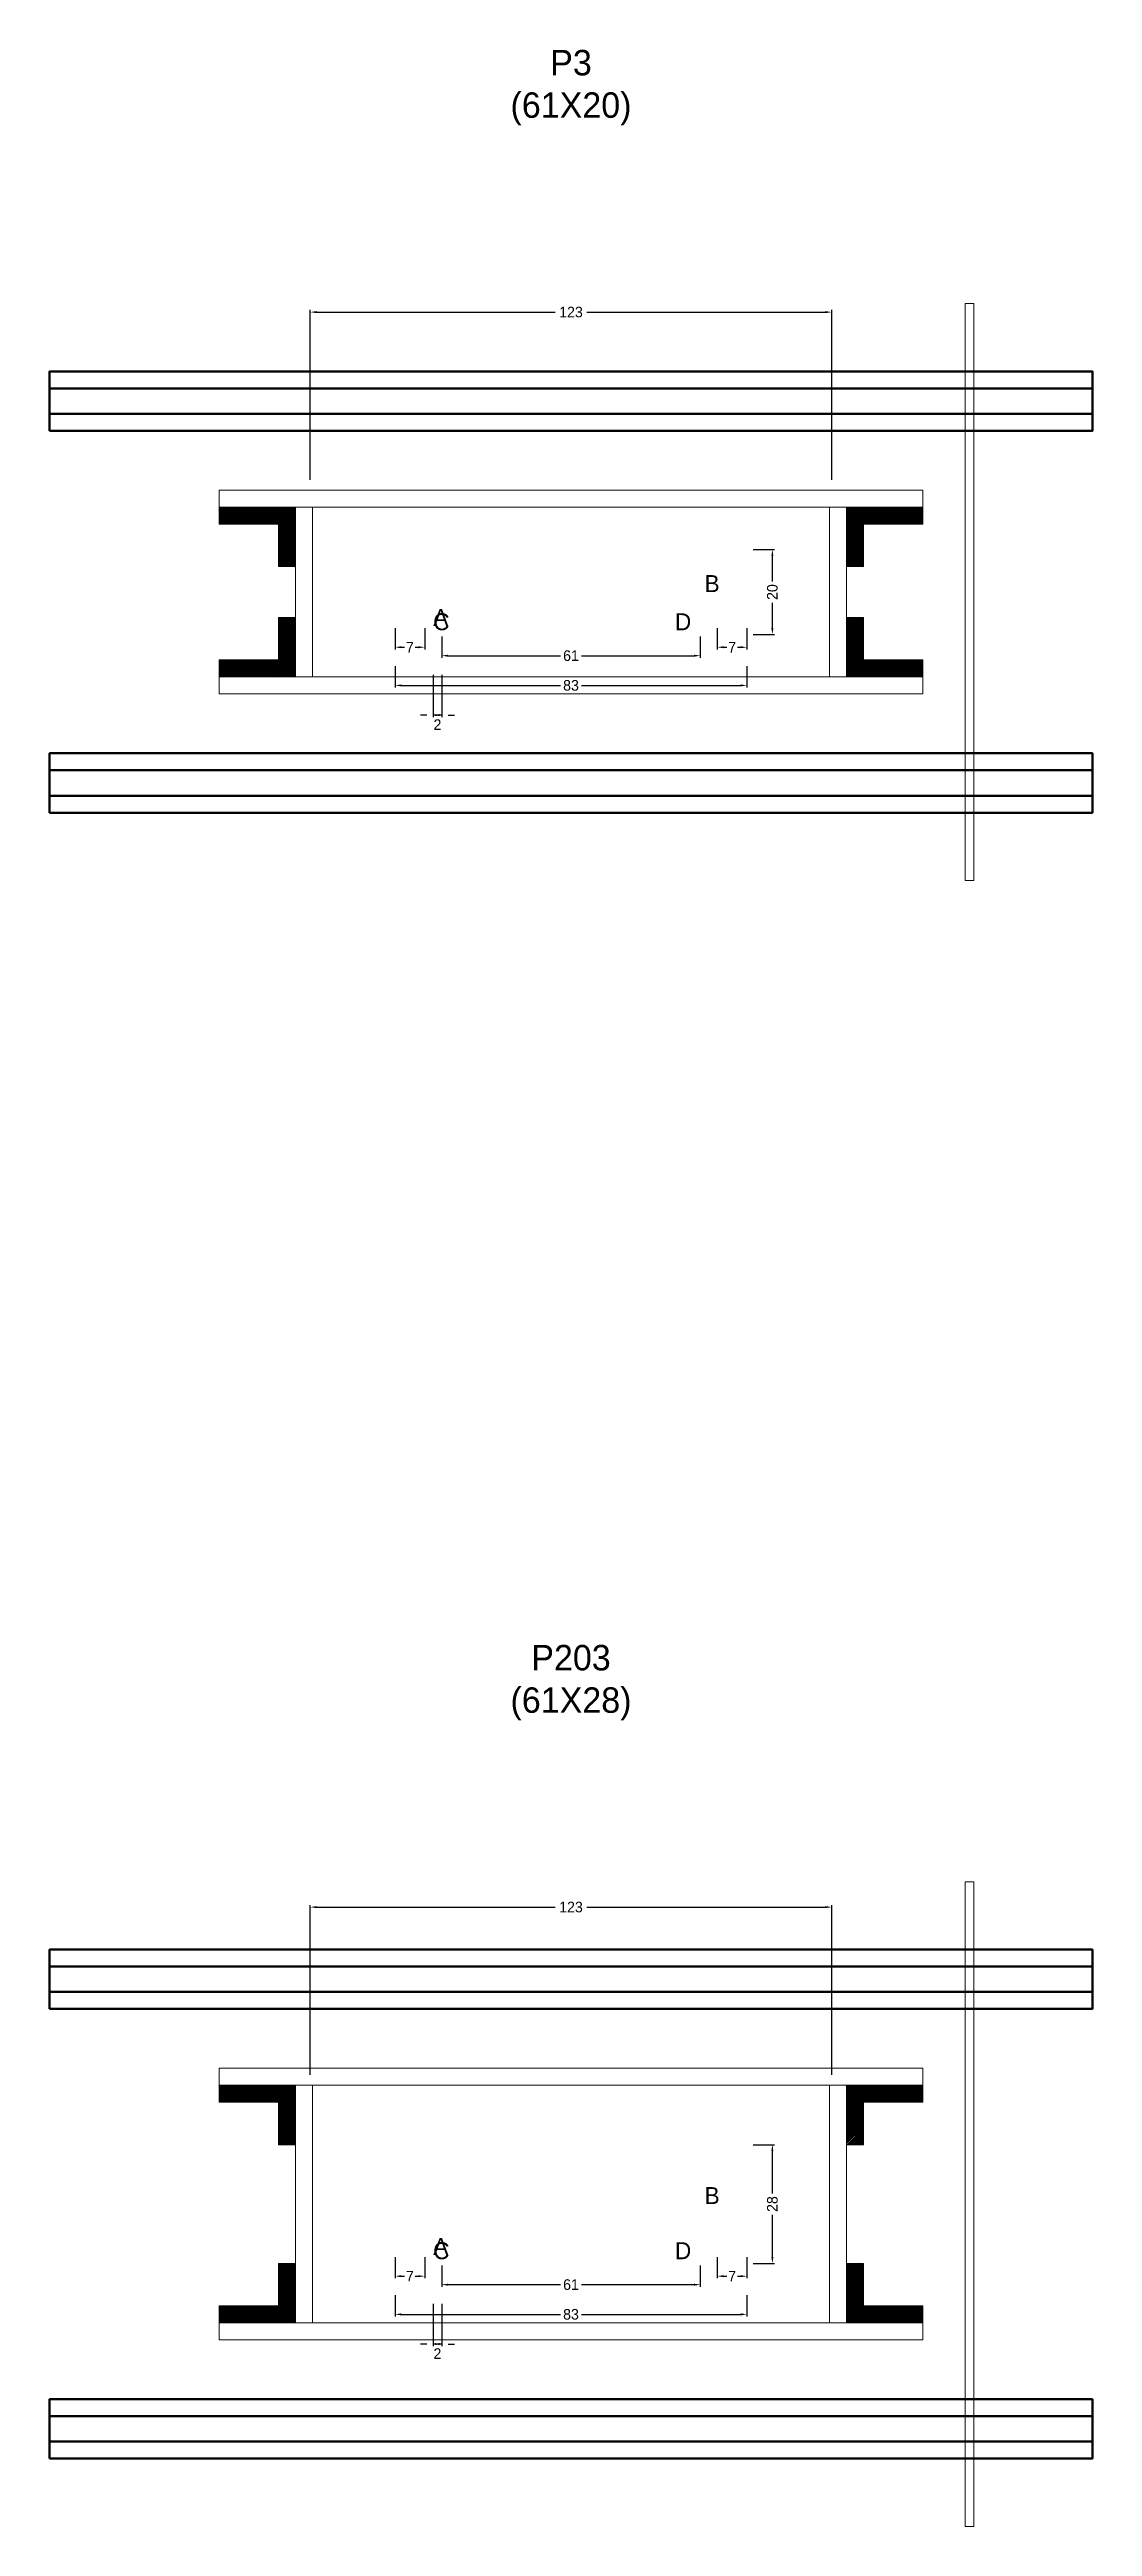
# Model space of a CAD drawing. Header units: centimetres. Extents: x -8500 to 4127, y -3806 to 295.
# Drawn here: x -123 to 123, y -1076 to -492 of the extents above; entities that cross this region are included whole.
import ezdxf

# ---------------------------------------------------------------- set-up
doc = ezdxf.new("R2010")
doc.units = ezdxf.units.CM
for name, color, linetype in [('COTA', 241, 'Continuous'), ('GRAVATA', 224, 'Continuous'), ('Hachura', 251, 'Continuous'), ('NOMENCLATURA', 7, 'Continuous'), ('SARRAFO', 251, 'Continuous')]:
    doc.layers.add(name, color=color, linetype=linetype)
doc.dimstyles.new('cotax2', dxfattribs={"dimtxt": 2.5, "dimasz": 1.5, "dimexe": 0.5, "dimexo": 0.5, "dimgap": 0.5, "dimtad": 1, "dimcen": 2.5, "dimazin": 3, "dimtfac": 1, "dimtmove": 0, "dimatfit": 3})

msp = doc.modelspace()

# ---------------------------------------------------------------- texts
at = {"layer": 'NOMENCLATURA'}
for s, p in [('B', (31.5, -620)), ('A', (-32.5, -628)), ('C', (-32.5, -629)), ('D', (24.5, -629)), ('B', (31.5, -1000)), ('A', (-32.5, -1012)), ('C', (-32.5, -1013)), ('D', (24.5, -1013))]:
    msp.add_text(s, height=4, dxfattribs=at).set_placement(p)
at = {"layer": 'NOMENCLATURA', "char_height": 6, "attachment_point": 8}
for s, insert in [('P3\\P(61X20)', (0, -510)), ('P203\\P(61X28)', (0, -886))]:
    msp.add_mtext(s, dxfattribs=dict(at, insert=insert))

# ---------------------------------------------------------------- blocks, each defined once
blk = doc.blocks.new('_CLOSEDFILLED')
at = {"color": 0, "linetype": 'BYBLOCK'}
blk.add_solid([(-1, 0.16), (0, 0), (-1, -0.16)], dxfattribs=at)
blk = doc.blocks.new('*D92')
for p, q in [((-41.5, -1021.5), (-41.5, -1026.5)), ((41.5, -1021.5), (41.5, -1026.5)), ((-40, -1026), (-2.5, -1026)), ((2.5, -1026), (40, -1026))]:
    blk.add_line(p, q)
at = {"layer": 'Defpoints'}
for p in [(-41.5, -1021), (41.5, -1021), (-41.5, -1026)]:
    blk.add_point(p, dxfattribs=at)
at = {"layer": 'COTA', "xscale": 1.5, "yscale": 1.5, "rotation": 180}
blk.add_blockref('_CLOSEDFILLED', (-41.5, -1026), dxfattribs=at)
at = {"layer": 'COTA', "xscale": 1.5, "yscale": 1.5}
blk.add_blockref('_CLOSEDFILLED', (41.5, -1026), dxfattribs=at)
at = {"layer": 'COTA', "insert": (0, -1026), "char_height": 2.5, "attachment_point": 5}
blk.add_mtext('83', dxfattribs=at)
blk = doc.blocks.new('*D93')
for p, q in [((-30.5, -1014.5), (-30.5, -1019.5)), ((30.5, -1014.5), (30.5, -1019.5)), ((-29, -1019), (-2.5, -1019)), ((2.5, -1019), (29, -1019))]:
    blk.add_line(p, q)
at = {"layer": 'Defpoints'}
for p in [(-30.5, -1014), (30.5, -1014), (-30.5, -1019)]:
    blk.add_point(p, dxfattribs=at)
at = {"layer": 'COTA', "xscale": 1.5, "yscale": 1.5, "rotation": 180}
blk.add_blockref('_CLOSEDFILLED', (-30.5, -1019), dxfattribs=at)
at = {"layer": 'COTA', "xscale": 1.5, "yscale": 1.5}
blk.add_blockref('_CLOSEDFILLED', (30.5, -1019), dxfattribs=at)
at = {"layer": 'COTA', "insert": (0, -1019), "char_height": 2.5, "attachment_point": 5}
blk.add_mtext('61', dxfattribs=at)
blk = doc.blocks.new('*D94')
for p, q in [((43, -986), (48, -986)), ((47.5, -997.5), (47.5, -987.5)), ((47.5, -1012.5), (47.5, -1002.5)), ((43, -1014), (48, -1014))]:
    blk.add_line(p, q)
at = {"layer": 'Defpoints'}
for p in [(42.5, -986), (42.5, -1014), (47.5, -1014)]:
    blk.add_point(p, dxfattribs=at)
at = {"layer": 'COTA', "xscale": 1.5, "yscale": 1.5}
for p, rotation in [((47.5, -986), 90), ((47.5, -1014), 270)]:
    blk.add_blockref('_CLOSEDFILLED', p, dxfattribs=dict(at, rotation=rotation))
at = {"layer": 'COTA', "insert": (47.5, -1000), "char_height": 2.5, "attachment_point": 5, "rotation": 90}
blk.add_mtext('28', dxfattribs=at)
blk = doc.blocks.new('*D95')
for p, q in [((-41.5, -1012.5), (-41.5, -1017.5)), ((-34.5, -1012.5), (-34.5, -1017.5)), ((-40, -1017), (-39.25, -1017)), ((-36.75, -1017), (-36, -1017))]:
    blk.add_line(p, q)
at = {"layer": 'Defpoints'}
for p in [(-41.5, -1012), (-34.5, -1012), (-41.5, -1017)]:
    blk.add_point(p, dxfattribs=at)
at = {"layer": 'COTA', "xscale": 1.5, "yscale": 1.5, "rotation": 180}
blk.add_blockref('_CLOSEDFILLED', (-41.5, -1017), dxfattribs=at)
at = {"layer": 'COTA', "xscale": 1.5, "yscale": 1.5}
blk.add_blockref('_CLOSEDFILLED', (-34.5, -1017), dxfattribs=at)
at = {"layer": 'COTA', "insert": (-38, -1017), "char_height": 2.5, "attachment_point": 5}
blk.add_mtext('7', dxfattribs=at)
blk = doc.blocks.new('*D96')
for p, q in [((34.5, -1012.5), (34.5, -1017.5)), ((41.5, -1012.5), (41.5, -1017.5)), ((36, -1017), (36.75, -1017)), ((39.25, -1017), (40, -1017))]:
    blk.add_line(p, q)
at = {"layer": 'Defpoints'}
for p in [(34.5, -1012), (41.5, -1012), (34.5, -1017)]:
    blk.add_point(p, dxfattribs=at)
at = {"layer": 'COTA', "xscale": 1.5, "yscale": 1.5, "rotation": 180}
blk.add_blockref('_CLOSEDFILLED', (34.5, -1017), dxfattribs=at)
at = {"layer": 'COTA', "xscale": 1.5, "yscale": 1.5}
blk.add_blockref('_CLOSEDFILLED', (41.5, -1017), dxfattribs=at)
at = {"layer": 'COTA', "insert": (38, -1017), "char_height": 2.5, "attachment_point": 5}
blk.add_mtext('7', dxfattribs=at)
blk = doc.blocks.new('*D97')
for p, q in [((-61.5, -969.5), (-61.5, -929.5)), ((-60, -930), (-3.75, -930)), ((3.75, -930), (60, -930)), ((61.5, -969.5), (61.5, -929.5))]:
    blk.add_line(p, q)
at = {"layer": 'Defpoints'}
for p in [(-61.5, -930), (-61.5, -970), (61.5, -970)]:
    blk.add_point(p, dxfattribs=at)
at = {"layer": 'COTA', "xscale": 1.5, "yscale": 1.5, "rotation": 180}
blk.add_blockref('_CLOSEDFILLED', (-61.5, -930), dxfattribs=at)
at = {"layer": 'COTA', "xscale": 1.5, "yscale": 1.5}
blk.add_blockref('_CLOSEDFILLED', (61.5, -930), dxfattribs=at)
at = {"layer": 'COTA', "insert": (0, -930), "char_height": 2.5, "attachment_point": 5}
blk.add_mtext('123', dxfattribs=at)
blk = doc.blocks.new('*D66')
for p, q in [((-41.5, -637.5), (-41.5, -642.5)), ((-40, -642), (-2.5, -642)), ((2.5, -642), (40, -642)), ((41.5, -637.5), (41.5, -642.5))]:
    blk.add_line(p, q)
at = {"layer": 'Defpoints'}
for p in [(-41.5, -637), (-41.5, -642), (41.5, -637)]:
    blk.add_point(p, dxfattribs=at)
at = {"layer": 'COTA', "xscale": 1.5, "yscale": 1.5, "rotation": 180}
blk.add_blockref('_CLOSEDFILLED', (-41.5, -642), dxfattribs=at)
at = {"layer": 'COTA', "xscale": 1.5, "yscale": 1.5}
blk.add_blockref('_CLOSEDFILLED', (41.5, -642), dxfattribs=at)
at = {"layer": 'COTA', "insert": (0, -642), "char_height": 2.5, "attachment_point": 5}
blk.add_mtext('83', dxfattribs=at)
blk = doc.blocks.new('*D67')
for p, q in [((-30.5, -630.5), (-30.5, -635.5)), ((30.5, -630.5), (30.5, -635.5)), ((-29, -635), (-2.5, -635)), ((2.5, -635), (29, -635))]:
    blk.add_line(p, q)
at = {"layer": 'Defpoints'}
for p in [(-30.5, -630), (30.5, -630), (-30.5, -635)]:
    blk.add_point(p, dxfattribs=at)
at = {"layer": 'COTA', "xscale": 1.5, "yscale": 1.5, "rotation": 180}
blk.add_blockref('_CLOSEDFILLED', (-30.5, -635), dxfattribs=at)
at = {"layer": 'COTA', "xscale": 1.5, "yscale": 1.5}
blk.add_blockref('_CLOSEDFILLED', (30.5, -635), dxfattribs=at)
at = {"layer": 'COTA', "insert": (0, -635), "char_height": 2.5, "attachment_point": 5}
blk.add_mtext('61', dxfattribs=at)
blk = doc.blocks.new('*D68')
for p, q in [((43, -610), (48, -610)), ((47.5, -617.5), (47.5, -611.5)), ((47.5, -628.5), (47.5, -622.5)), ((43, -630), (48, -630))]:
    blk.add_line(p, q)
at = {"layer": 'Defpoints'}
for p in [(42.5, -610), (42.5, -630), (47.5, -630)]:
    blk.add_point(p, dxfattribs=at)
at = {"layer": 'COTA', "xscale": 1.5, "yscale": 1.5}
for p, rotation in [((47.5, -610), 90), ((47.5, -630), 270)]:
    blk.add_blockref('_CLOSEDFILLED', p, dxfattribs=dict(at, rotation=rotation))
at = {"layer": 'COTA', "insert": (47.5, -620), "char_height": 2.5, "attachment_point": 5, "rotation": 90}
blk.add_mtext('20', dxfattribs=at)
blk = doc.blocks.new('*D69')
for p, q in [((-41.5, -628.5), (-41.5, -633.5)), ((-34.5, -628.5), (-34.5, -633.5)), ((-40, -633), (-39.25, -633)), ((-36.75, -633), (-36, -633))]:
    blk.add_line(p, q)
at = {"layer": 'Defpoints'}
for p in [(-41.5, -628), (-34.5, -628), (-41.5, -633)]:
    blk.add_point(p, dxfattribs=at)
at = {"layer": 'COTA', "xscale": 1.5, "yscale": 1.5, "rotation": 180}
blk.add_blockref('_CLOSEDFILLED', (-41.5, -633), dxfattribs=at)
at = {"layer": 'COTA', "xscale": 1.5, "yscale": 1.5}
blk.add_blockref('_CLOSEDFILLED', (-34.5, -633), dxfattribs=at)
at = {"layer": 'COTA', "insert": (-38, -633), "char_height": 2.5, "attachment_point": 5}
blk.add_mtext('7', dxfattribs=at)
blk = doc.blocks.new('*D70')
for p, q in [((34.5, -628.5), (34.5, -633.5)), ((41.5, -628.5), (41.5, -633.5)), ((36, -633), (36.75, -633)), ((39.25, -633), (40, -633))]:
    blk.add_line(p, q)
at = {"layer": 'Defpoints'}
for p in [(34.5, -628), (41.5, -628), (34.5, -633)]:
    blk.add_point(p, dxfattribs=at)
at = {"layer": 'COTA', "xscale": 1.5, "yscale": 1.5, "rotation": 180}
blk.add_blockref('_CLOSEDFILLED', (34.5, -633), dxfattribs=at)
at = {"layer": 'COTA', "xscale": 1.5, "yscale": 1.5}
blk.add_blockref('_CLOSEDFILLED', (41.5, -633), dxfattribs=at)
at = {"layer": 'COTA', "insert": (38, -633), "char_height": 2.5, "attachment_point": 5}
blk.add_mtext('7', dxfattribs=at)
blk = doc.blocks.new('*D71')
for p, q in [((-61.5, -593.5), (-61.5, -553.5)), ((-60, -554), (-3.75, -554)), ((3.75, -554), (60, -554)), ((61.5, -593.5), (61.5, -553.5))]:
    blk.add_line(p, q)
at = {"layer": 'Defpoints'}
for p in [(-61.5, -554), (-61.5, -594), (61.5, -594)]:
    blk.add_point(p, dxfattribs=at)
at = {"layer": 'COTA', "xscale": 1.5, "yscale": 1.5, "rotation": 180}
blk.add_blockref('_CLOSEDFILLED', (-61.5, -554), dxfattribs=at)
at = {"layer": 'COTA', "xscale": 1.5, "yscale": 1.5}
blk.add_blockref('_CLOSEDFILLED', (61.5, -554), dxfattribs=at)
at = {"layer": 'COTA', "insert": (0, -554), "char_height": 2.5, "attachment_point": 5}
blk.add_mtext('123', dxfattribs=at)

# ---------------------------------------------------------------- dimensions: what is measured, and where the dimension line sits
at = {"layer": 'COTA'}
for base, p1, p2, picture, middle in [((-61.5, -554), (-61.5, -594), (61.5, -594), '*D71', (0, -554)), ((-41.5, -633), (-41.5, -628), (-34.5, -628), '*D69', (-38, -633)), ((-30.5, -635), (-30.5, -630), (30.5, -630), '*D67', (0, -635)), ((34.5, -633), (34.5, -628), (41.5, -628), '*D70', (38, -633)), ((-41.5, -642), (-41.5, -637), (41.5, -637), '*D66', (0, -642)), ((-61.5, -930), (-61.5, -970), (61.5, -970), '*D97', (0, -930)), ((-41.5, -1017), (-41.5, -1012), (-34.5, -1012), '*D95', (-38, -1017)), ((-30.5, -1019), (-30.5, -1014), (30.5, -1014), '*D93', (0, -1019)), ((34.5, -1017), (34.5, -1012), (41.5, -1012), '*D96', (38, -1017)), ((-41.5, -1026), (-41.5, -1021), (41.5, -1021), '*D92', (0, -1026))]:
    dim = msp.add_linear_dim(base=base, p1=p1, p2=p2, dimstyle='cotax2', dxfattribs=at)
    dim.commit()
    dim.dimension.update_dxf_attribs({"geometry": picture, "text_midpoint": middle})
for base, p1, p2, picture, middle in [((47.5, -630), (42.5, -630), (42.5, -610), '*D68', (47.5, -620)), ((47.5, -1014), (42.5, -1014), (42.5, -986), '*D94', (47.5, -1000))]:
    dim = msp.add_linear_dim(base=base, p1=p1, p2=p2, angle=90, dimstyle='cotax2', dxfattribs=at)
    dim.commit()
    dim.dimension.update_dxf_attribs({"geometry": picture, "text_midpoint": middle})
for base, p1, p2 in [((-30.5, -649), (-30.5, -639), (-32.5, -639)), ((-30.5, -1033), (-30.5, -1023), (-32.5, -1023))]:
    msp.add_linear_dim(base=base, p1=p1, p2=p2, dimstyle='cotax2', dxfattribs=at).render()

# ---------------------------------------------------------------- hatches: boundary and pattern name
at = {"layer": 'SARRAFO'}
h = msp.add_hatch(dxfattribs=at)
h.set_pattern_fill('SOLID', scale=2)
h.paths.add_polyline_path([(-83, -604), (-69, -604), (-69, -600), (-83, -600)])
h = msp.add_hatch(dxfattribs=at)
h.set_pattern_fill('SOLID', scale=2)
h.paths.add_polyline_path([(-69, -614), (-65, -614), (-65, -600), (-69, -600)])
h = msp.add_hatch(dxfattribs=at)
h.set_pattern_fill('SOLID', scale=2)
h.paths.add_polyline_path([(65, -614), (69, -614), (69, -600), (65, -600)])
h = msp.add_hatch(dxfattribs=at)
h.set_pattern_fill('SOLID', scale=2)
h.paths.add_polyline_path([(69, -604), (83, -604), (83, -600), (69, -600)])
h = msp.add_hatch(dxfattribs=at)
h.set_pattern_fill('SOLID', scale=2)
h.paths.add_polyline_path([(-69, -640), (-65, -640), (-65, -626), (-69, -626)])
h = msp.add_hatch(dxfattribs=at)
h.set_pattern_fill('SOLID', scale=2)
h.paths.add_polyline_path([(65, -640), (69, -640), (69, -626), (65, -626)])
h = msp.add_hatch(dxfattribs=at)
h.set_pattern_fill('SOLID', scale=2)
h.paths.add_polyline_path([(-83, -640), (-69, -640), (-69, -636), (-83, -636)])
h = msp.add_hatch(dxfattribs=at)
h.set_pattern_fill('SOLID', scale=2)
h.paths.add_polyline_path([(69, -640), (83, -640), (83, -636), (69, -636)])
h = msp.add_hatch(dxfattribs=at)
h.set_pattern_fill('SOLID', scale=2)
h.paths.add_polyline_path([(-83, -976), (-69, -976), (-69, -972), (-83, -972)])
h = msp.add_hatch(dxfattribs=at)
h.set_pattern_fill('SOLID', scale=2)
h.paths.add_polyline_path([(-69, -986), (-65, -986), (-65, -972), (-69, -972)])
h = msp.add_hatch(dxfattribs=at)
h.set_pattern_fill('SOLID', scale=2)
h.paths.add_polyline_path([(65, -986), (69, -986), (69, -972), (65, -972)])
h = msp.add_hatch(dxfattribs=at)
h.set_pattern_fill('SOLID', scale=2)
h.paths.add_polyline_path([(69, -976), (83, -976), (83, -972), (69, -972)])
h = msp.add_hatch(dxfattribs=at)
h.set_pattern_fill('SOLID', scale=2)
h.paths.add_polyline_path([(-69, -1028), (-65, -1028), (-65, -1014), (-69, -1014)])
h = msp.add_hatch(dxfattribs=at)
h.set_pattern_fill('SOLID', scale=2)
h.paths.add_polyline_path([(65, -1028), (69, -1028), (69, -1014), (65, -1014)])
h = msp.add_hatch(dxfattribs=at)
h.set_pattern_fill('SOLID', scale=2)
h.paths.add_polyline_path([(-83, -1028), (-69, -1028), (-69, -1024), (-83, -1024)])
h = msp.add_hatch(dxfattribs=at)
h.set_pattern_fill('SOLID', scale=2)
h.paths.add_polyline_path([(69, -1028), (83, -1028), (83, -1024), (69, -1024)])

# ---------------------------------------------------------------- linework, layer by layer
at = {"layer": 'GRAVATA', "lineweight": 50}
for points in [[(-123, -582), (123, -582), (123, -568), (-123, -568)], [(-123, -578), (123, -578), (123, -572), (-123, -572)], [(-123, -672), (123, -672), (123, -658), (-123, -658)], [(-123, -668), (123, -668), (123, -662), (-123, -662)], [(-123, -954), (123, -954), (123, -940), (-123, -940)], [(-123, -950), (123, -950), (123, -944), (-123, -944)], [(-123, -1060), (123, -1060), (123, -1046), (-123, -1046)], [(-123, -1056), (123, -1056), (123, -1050), (-123, -1050)]]:
    msp.add_lwpolyline(points, close=True, dxfattribs=at)
at = {"layer": 'Hachura', "lineweight": 13}
for points in [[(93, -688), (95, -688), (95, -552), (93, -552)], [(93, -1076), (95, -1076), (95, -924), (93, -924)]]:
    msp.add_lwpolyline(points, close=True, dxfattribs=at)
at = {"layer": 'Hachura', "lineweight": 18}
for points in [[(-83, -600), (83, -600), (83, -596), (-83, -596)], [(-65, -640), (-61, -640), (-61, -600), (-65, -600)], [(61, -640), (65, -640), (65, -600), (61, -600)], [(-83, -644), (83, -644), (83, -640), (-83, -640)], [(-83, -972), (83, -972), (83, -968), (-83, -968)], [(-65, -1028), (-61, -1028), (-61, -972), (-65, -972)], [(61, -1028), (65, -1028), (65, -972), (61, -972)], [(-83, -1032), (83, -1032), (83, -1028), (-83, -1028)]]:
    msp.add_lwpolyline(points, close=True, dxfattribs=at)
at = {"layer": 'SARRAFO', "lineweight": 13}
for points in [[(-83, -604), (-69, -604), (-69, -600), (-83, -600)], [(-69, -614), (-65, -614), (-65, -600), (-69, -600)], [(65, -614), (69, -614), (69, -600), (65, -600)], [(69, -604), (83, -604), (83, -600), (69, -600)], [(-69, -640), (-65, -640), (-65, -626), (-69, -626)], [(65, -640), (69, -640), (69, -626), (65, -626)], [(-83, -640), (-69, -640), (-69, -636), (-83, -636)], [(69, -640), (83, -640), (83, -636), (69, -636)], [(-83, -976), (-69, -976), (-69, -972), (-83, -972)], [(-69, -986), (-65, -986), (-65, -972), (-69, -972)], [(65, -986), (69, -986), (69, -972), (65, -972)], [(69, -976), (83, -976), (83, -972), (69, -972)], [(-69, -1028), (-65, -1028), (-65, -1014), (-69, -1014)], [(65, -1028), (69, -1028), (69, -1014), (65, -1014)], [(-83, -1028), (-69, -1028), (-69, -1024), (-83, -1024)], [(69, -1028), (83, -1028), (83, -1024), (69, -1024)]]:
    msp.add_lwpolyline(points, close=True, dxfattribs=at)

msp.set_redraw_order([(e.dxf.handle, doc.entitydb.next_handle()) for e in msp.query("TEXT MTEXT ATTDEF DIMENSION ARC_DIMENSION")])  # texts and dimensions are drawn at this point

doc.saveas('drawing.dxf')
